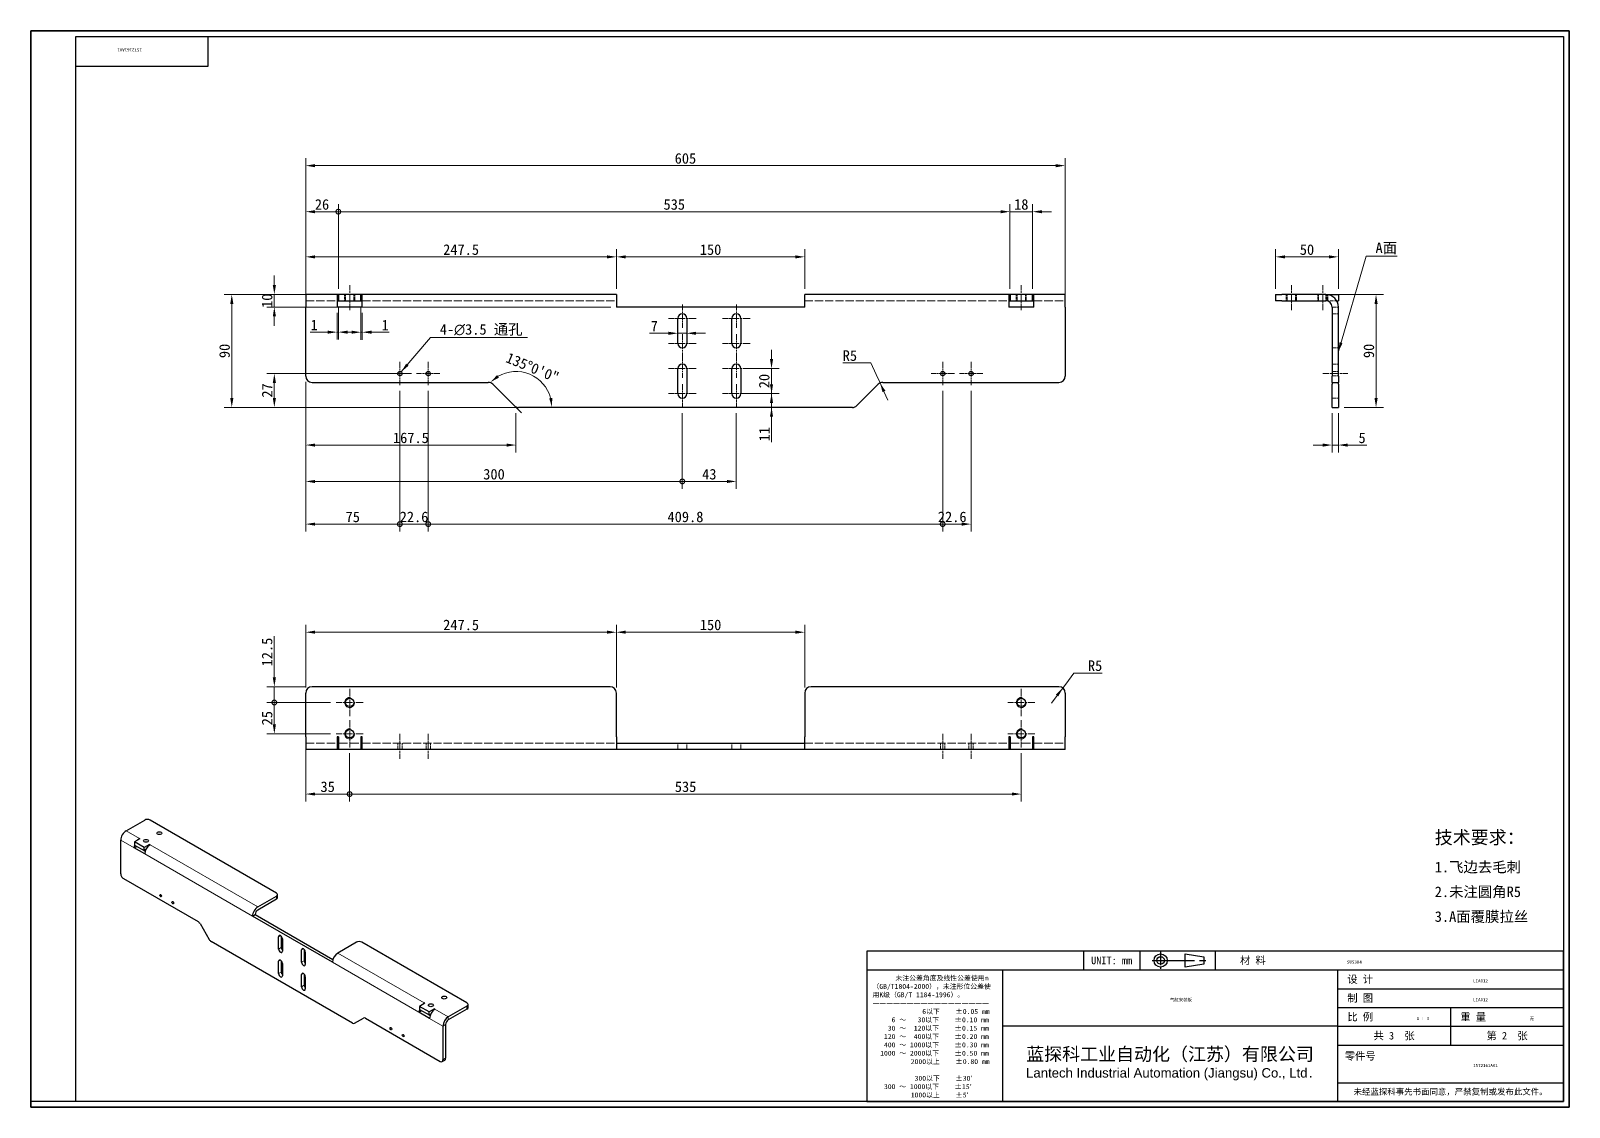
# Model space of a CAD drawing. Header units: millimetres. Extents: x 18 to 1244, y 16 to 875.
import ezdxf
from ezdxf.enums import TextEntityAlignment as Align

# ---------------------------------------------------------------- set-up
doc = ezdxf.new("R2018")
doc.units = ezdxf.units.MM
doc.header["$LTSCALE"] = 3
doc.linetypes.add('CHAIN', pattern=[0.3543, 0.2362, -0.0295, 0.0591, -0.0295])
doc.linetypes.add('DASHED', pattern=[0.2067, 0.1654, -0.0413])
for name, color, linetype, lineweight in [('1', 7, 'Continuous', 18), ('可见 (ISO)', 7, 'Continuous', 25), ('可见窄的 (ISO)', 7, 'Continuous', 18), ('图框 (ISO)', 7, 'Continuous', 35), ('标题 (ISO)', 7, 'Continuous', 25)]:
    doc.layers.add(name, color=color, linetype=linetype, lineweight=lineweight)
for name, color, linetype, lineweight, true_color in [('中心标记 (ISO)', 1, 'CHAIN', 18, 0xff0000), ('中心线 (ISO)', 1, 'CHAIN', 18, 0xff0000), ('尺寸 (ISO)', 7, 'Continuous', 18, 0x008000), ('符号 (ISO)', 7, 'Continuous', 18, 0x008000), ('隐藏 (ISO)', 5, 'DASHED', 18, 0x0000ff)]:
    doc.layers.add(name, color=color, linetype=linetype, lineweight=lineweight, true_color=true_color)
doc.styles.get("Standard").update_dxf_attribs({"font": 'simfang.ttf'})
doc.styles.add('文本样式164', font='SimSun.ttf')
doc.styles.add('最新国标', font='simfang.ttf')
doc.styles.add('注释文本 (ISO)', font='simfang.ttf')
doc.dimstyles.new('默认 (GB)', dxfattribs={"dimscale": 3, "dimtxt": 2.8, "dimasz": 2.5, "dimexe": 2, "dimexo": 1.5, "dimgap": 0.5, "dimtad": 1, "dimtoh": 1, "dimdsep": 46, "dimtxsty": '最新国标', "dimcen": 0.09, "dimdle": 10, "dimclrd": 256, "dimclre": 256, "dimclrt": 256, "dimaunit": 1, "dimadec": 3, "dimazin": 2, "dimtfac": 0.535714, "dimtdec": 3, "dimtmove": 0, "dimatfit": 3, "dimfxl": 0, "dimtolj": 1, "dimlwd": -1, "dimlwe": -1, "dimarcsym": 0})
doc.dimstyles.new('默认 (GB)$7', dxfattribs={"dimscale": 3, "dimtxt": 2.8, "dimasz": 2.5, "dimexe": 2, "dimexo": 1.5, "dimgap": 0.5, "dimtad": 1, "dimtoh": 1, "dimdsep": 46, "dimtxsty": '最新国标', "dimcen": 0.09, "dimdle": 10, "dimclrd": 256, "dimclre": 256, "dimclrt": 256, "dimaunit": 1, "dimadec": 3, "dimazin": 2, "dimtfac": 0.535714, "dimtdec": 3, "dimtmove": 0, "dimatfit": 3, "dimfxl": 0, "dimtolj": 1, "dimlwd": -1, "dimlwe": -1, "dimarcsym": 0})

msp = doc.modelspace()

# ---------------------------------------------------------------- texts
at = {"layer": '符号 (ISO)', "insert": (1089.179, 705.718), "char_height": 8.4, "width": 18.86316, "attachment_point": 1, "style": '最新国标'}
msp.add_mtext('\\fFangSong|b0|i0;A面', dxfattribs=at)
at = {"layer": '符号 (ISO)'}
for s, insert, char_height, width, attachment_point, line_spacing_factor, style in [('4-\\fAIGDT|b0|i0;{\\H8.4000;n}\\fFangSong|b0|i0;{\\H8.4000;3.5 通孔}', (343.821, 631.358), 8.4, 73.01361, 7, 0.49, '最新国标'), ('\\pxsm1.41;\\fFangSong|b0|i0;{\\H10.5000;技术要求：}\\fFangSong|b0|i0;{\\H8.4000;\\P}\\fFangSong|b0|i0;{\\H8.4000;1.飞边去毛刺\\P}\\fFangSong|b0|i0;{\\H8.4000;2.未注圆角R5\\P}\\fFangSong|b0|i0;{\\H8.4000;3.A面覆膜拉丝}', (1136.373, 200.093), 6, 81.74035, 4, 1.305367, '注释文本 (ISO)')]:
    msp.add_mtext(s, dxfattribs=dict(at, insert=insert, char_height=char_height, width=width, attachment_point=attachment_point, line_spacing_factor=line_spacing_factor, style=style))

# ---------------------------------------------------------------- blocks, each defined once
blk = doc.blocks.new('图框 最新国标')
at = {"layer": '图框 (ISO)'}
for p, q in [((6, 7), (6, 291.5)), ((6, 291.5), (414.5, 291.5)), ((414.5, 291.5), (414.5, 5.5)), ((6, 7), (6, 5.5)), ((6, 7), (6, 5.5)), ((414.5, 5.5), (6, 5.5))]:
    blk.add_line(p, q, dxfattribs=at)
at = {"layer": '图框 (ISO)', "color": 7, "linetype": 'Continuous', "lineweight": 25}
for p, q in [((18, 290), (413, 290)), ((18, 7), (18, 290)), ((18, 290), (413, 290)), ((53, 290), (53, 282)), ((413, 290), (413, 7)), ((413, 290), (413, 7)), ((53, 282), (18, 282)), ((413, 7), (6, 7)), ((413, 7), (18, 7))]:
    blk.add_line(p, q, dxfattribs=at)
at = {"layer": '图框 (ISO)', "lineweight": 30}
blk.add_attdef('零件代号', text='', height=2.5, rotation=180, dxfattribs=at).set_placement((35.5, 286), align=Align.MIDDLE_CENTER)
blk = doc.blocks.new('标题栏 最新国标')
at = {"layer": '标题 (ISO)'}
for p, q in [((381.98, -183.84), (196.98, -183.84)), ((196.98, -183.84), (196.98, -223.84)), ((254.48, -183.84), (254.48, -188.84)), ((269.48, -183.84), (269.48, -188.84)), ((281.48, -188.09), (281.48, -184.59)), ((281.48, -184.59), (286.48, -185.34)), ((286.48, -187.34), (281.48, -188.09)), ((286.48, -185.34), (286.48, -187.34)), ((289.48, -183.84), (289.48, -188.84)), ((381.98, -223.84), (381.98, -183.84)), ((383.48, -183.84), (383.48, -225.34)), ((196.98, -188.84), (381.98, -188.84)), ((232.98, -188.84), (232.98, -223.84)), ((321.98, -188.84), (321.98, -223.84)), ((321.98, -193.84), (381.98, -193.84)), ((321.98, -198.84), (381.98, -198.84)), ((351.98, -198.84), (351.98, -208.84)), ((321.98, -203.84), (232.98, -203.84)), ((321.98, -203.84), (381.98, -203.84)), ((321.98, -208.84), (381.98, -208.84)), ((321.98, -218.84), (381.98, -218.84)), ((196.98, -223.84), (381.98, -223.84)), ((383.48, -225.34), (196.98, -225.34))]:
    blk.add_line(p, q, dxfattribs=at)
at = {"layer": '标题 (ISO)', "linetype": 'CHAIN', "ltscale": 15.834605}
blk.add_line((272.73, -186.34), (286.98, -186.34), dxfattribs=at)
at = {"layer": '标题 (ISO)', "linetype": 'CHAIN', "ltscale": 5.000333}
blk.add_line((274.98, -184.09), (274.98, -188.59), dxfattribs=at)
at = {"layer": '标题 (ISO)'}
for radius in [1.75, 1]:
    blk.add_circle((274.98, -186.34), radius, dxfattribs=at)
at = {"layer": '1', "style": '文本样式164'}
for s, p in [('UNIT: mm', (261.98, -186.34)), ('材 料', (299.48, -186.34)), ('设 计', (327.98, -191.34)), ('制 图', (327.98, -196.34)), ('比 例', (327.98, -201.34)), ('重 量', (357.98, -201.34)), ('共 3  张', (336.98, -206.34)), ('第 2  张', (366.98, -206.34))]:
    blk.add_text(s, height=2, dxfattribs=at).set_placement(p, align=Align.MIDDLE_CENTER)
at = {"layer": '标题 (ISO)', "style": '注释文本 (ISO)'}
for s, insert, char_height, attachment_point, line_spacing_factor in [('\\fSimSun|b0|i0;{\\H1.3000;      未注公差角度及线性公差使用m\\P}\\fSimSun|b0|i0;{\\H1.3000;（GB/T1804-2000），未注形位公差使\\P}\\fSimSun|b0|i0;{\\H1.3000;用K级（GB/T 1184-1996）。\\P}\\fSimSun|b0|i0;{\\H1.3000;—————————————————\\P}\\fSimSun|b0|i0;{\\H1.3000;             6以下    ±0.05 mm\\P}\\fSimSun|b0|i0;{\\H1.3000;     6 ～   30以下    ±0.10 mm\\P}\\fSimSun|b0|i0;{\\H1.3000;    30 ～  120以下    ±0.15 mm\\P}\\fSimSun|b0|i0;{\\H1.3000;   120 ～  400以下    ±0.20 mm\\P}\\fSimSun|b0|i0;{\\H1.3000;   400 ～ 1000以下    ±0.30 mm\\P}\\fSimSun|b0|i0;{\\H1.3000;  1000 ～ 2000以下    ±0.50 mm\\P}\\fSimSun|b0|i0;{\\H1.3000;          2000以上    ±0.80 mm\\P}\\fSimSun|b0|i0;{\\H1.3000;\\P}\\fSimSun|b0|i0;{\\H1.3000;           300以下    ±30′\\P}\\fSimSun|b0|i0;{\\H1.3000;   300 ～ 1000以下    ±15′\\P}\\fSimSun|b0|i0;{\\H1.3000;          1000以上    ±5′}', (198.48, -206.63), 1.3, 4, 1.023913), ('\\pxsm0.94;\\fMicrosoft YaHei|b0|i0;{\\H3.5000;蓝探科工业自动化（江苏）有限公司\\P}\\fArial|b0|i0;{\\H2.5000;Lantech Industrial Automation (Jiangsu) Co., Ltd}\\fFangSong|b0|i0;{\\H2.5000;.}', (277.48, -213.84), 2, 5, 0.978695)]:
    blk.add_mtext(s, dxfattribs=dict(at, insert=insert, char_height=char_height, attachment_point=attachment_point, line_spacing_factor=line_spacing_factor))
at = {"layer": '标题 (ISO)', "attachment_point": 5, "style": '注释文本 (ISO)'}
for s, insert, char_height in [('\\fFangSong|b0|i0;零件号', (327.98, -211.84), 2), ('\\fSimSun|b0|i0;{\\H1.6000;未经蓝探科事先书面同意，严禁复制或发布此文件。}', (351.98, -221.34), 1.6)]:
    blk.add_mtext(s, dxfattribs=dict(at, insert=insert, char_height=char_height))
at = {"layer": '标题 (ISO)', "lineweight": 30, "flags": 104}
for tag, height, p in [('材料', 2, (324.48, -186.34)), ('设计人', 2, (357.98, -191.34)), ('库存编号', 3.5, (277.48, -196.34)), ('设计人', 2, (357.98, -196.34)), ('视图比例', 2, (342.98, -201.34)), ('质量\\P3;', 2, (372.98, -201.34)), ('零件代号', 3.5, (357.98, -213.84))]:
    blk.add_attdef(tag, text='', height=height, dxfattribs=at).set_placement(p, align=Align.MIDDLE_CENTER)
blk = doc.blocks.new('*D5')
at = {"layer": 'Defpoints', "color": 0, "transparency": 16777216}
for p in [(1059.6, 694.3), (1009.6, 664.3), (1059.6, 664.3)]:
    blk.add_point(p, dxfattribs=at)
at = {"layer": '尺寸 (ISO)', "color": 116, "true_color": 0x00803f, "transparency": 16777216}
for p, q in [((1009.6, 668.8), (1009.6, 700.3)), ((1059.6, 668.8), (1059.6, 700.3)), ((1017.1, 694.3), (1052.1, 694.3))]:
    blk.add_line(p, q, dxfattribs=at)
for points in [[(1017.1, 695.5), (1017.1, 693), (1009.6, 694.3)], [(1052.1, 695.5), (1052.1, 693), (1059.6, 694.3)]]:
    blk.add_solid(points, dxfattribs=at)
at = {"layer": '尺寸 (ISO)', "transparency": 16777216, "insert": (1034.6, 700), "char_height": 8.4, "attachment_point": 5, "style": '最新国标'}
blk.add_mtext('\\A1;50', dxfattribs=at)
blk = doc.blocks.new('*D6')
at = {"layer": 'Defpoints', "color": 0, "transparency": 16777216}
for p in [(1049.6, 664.3), (1059.6, 574.3), (1089.6, 574.3)]:
    blk.add_point(p, dxfattribs=at)
at = {"layer": '尺寸 (ISO)', "color": 116, "true_color": 0x00803f, "transparency": 16777216}
for p, q in [((1054.1, 664.3), (1095.6, 664.3)), ((1089.6, 656.8), (1089.6, 581.8)), ((1064.1, 574.3), (1095.6, 574.3))]:
    blk.add_line(p, q, dxfattribs=at)
for points in [[(1088.4, 656.8), (1090.9, 656.8), (1089.6, 664.3)], [(1088.4, 581.8), (1090.9, 581.8), (1089.6, 574.3)]]:
    blk.add_solid(points, dxfattribs=at)
at = {"layer": '尺寸 (ISO)', "transparency": 16777216, "insert": (1083.9, 619.3), "char_height": 8.4, "attachment_point": 5, "rotation": 90, "style": '最新国标'}
blk.add_mtext('\\A1;90', dxfattribs=at)
blk = doc.blocks.new('*D7')
at = {"layer": 'Defpoints', "color": 0, "transparency": 16777216}
for p in [(1054.6, 574.3), (1059.6, 574.3), (1059.6, 544.3)]:
    blk.add_point(p, dxfattribs=at)
at = {"layer": '尺寸 (ISO)', "color": 116, "true_color": 0x00803f, "transparency": 16777216}
for p, q in [((1054.6, 569.8), (1054.6, 538.3)), ((1059.6, 569.8), (1059.6, 538.3)), ((1047.1, 544.3), (1039.6, 544.3)), ((1054.6, 544.3), (1059.6, 544.3)), ((1067.1, 544.3), (1082.3, 544.3))]:
    blk.add_line(p, q, dxfattribs=at)
for points in [[(1047.1, 545.5), (1047.1, 543), (1054.6, 544.3)], [(1067.1, 545.5), (1067.1, 543), (1059.6, 544.3)]]:
    blk.add_solid(points, dxfattribs=at)
at = {"layer": '尺寸 (ISO)', "transparency": 16777216, "insert": (1078.5, 550), "char_height": 8.4, "attachment_point": 5, "style": '最新国标'}
blk.add_mtext('\\A1;5', dxfattribs=at)
blk = doc.blocks.new('*D8')
at = {"layer": 'Defpoints', "color": 0, "transparency": 16777216}
for p in [(842, 767), (237, 654.3), (842, 654.3)]:
    blk.add_point(p, dxfattribs=at)
at = {"layer": '尺寸 (ISO)', "color": 116, "true_color": 0x00803f, "transparency": 16777216}
for p, q in [((237, 658.8), (237, 773)), ((842, 658.8), (842, 773)), ((244.5, 767), (834.5, 767))]:
    blk.add_line(p, q, dxfattribs=at)
for points in [[(244.5, 768.2), (244.5, 765.7), (237, 767)], [(834.5, 768.2), (834.5, 765.7), (842, 767)]]:
    blk.add_solid(points, dxfattribs=at)
at = {"layer": '尺寸 (ISO)', "transparency": 16777216, "insert": (539.5, 772.7), "char_height": 8.4, "attachment_point": 5, "style": '最新国标'}
blk.add_mtext('\\A1;605', dxfattribs=at)
blk = doc.blocks.new('*D9')
at = {"layer": 'Defpoints', "color": 0, "transparency": 16777216}
for p in [(484.5, 694.3), (484.5, 664.3), (237, 654.3)]:
    blk.add_point(p, dxfattribs=at)
at = {"layer": '尺寸 (ISO)', "color": 116, "true_color": 0x00803f, "transparency": 16777216}
for p, q in [((237, 658.8), (237, 700.3)), ((484.5, 668.8), (484.5, 700.3)), ((244.5, 694.3), (477, 694.3))]:
    blk.add_line(p, q, dxfattribs=at)
for points in [[(244.5, 695.5), (244.5, 693), (237, 694.3)], [(477, 695.5), (477, 693), (484.5, 694.3)]]:
    blk.add_solid(points, dxfattribs=at)
at = {"layer": '尺寸 (ISO)', "transparency": 16777216, "insert": (360.8, 700), "char_height": 8.4, "attachment_point": 5, "style": '最新国标'}
blk.add_mtext('\\A1;247.5', dxfattribs=at)
blk = doc.blocks.new('*D10')
at = {"layer": 'Defpoints', "color": 0, "transparency": 16777216}
for p in [(634.5, 694.3), (484.5, 664.3), (634.5, 664.3)]:
    blk.add_point(p, dxfattribs=at)
at = {"layer": '尺寸 (ISO)', "color": 116, "true_color": 0x00803f, "transparency": 16777216}
for p, q in [((484.5, 668.8), (484.5, 700.3)), ((634.5, 668.8), (634.5, 700.3)), ((492, 694.3), (627, 694.3))]:
    blk.add_line(p, q, dxfattribs=at)
for points in [[(492, 695.5), (492, 693), (484.5, 694.3)], [(627, 695.5), (627, 693), (634.5, 694.3)]]:
    blk.add_solid(points, dxfattribs=at)
at = {"layer": '尺寸 (ISO)', "transparency": 16777216, "insert": (559.5, 700), "char_height": 8.4, "attachment_point": 5, "style": '最新国标'}
blk.add_mtext('\\A1;150', dxfattribs=at)
blk = doc.blocks.new('*D11')
at = {"layer": 'Defpoints', "color": 0, "transparency": 16777216}
for p in [(484.5, 395.1), (237, 346.6), (484.5, 346.6)]:
    blk.add_point(p, dxfattribs=at)
at = {"layer": '尺寸 (ISO)', "color": 116, "true_color": 0x00803f, "transparency": 16777216}
for p, q in [((237, 351.1), (237, 401.1)), ((244.5, 395.1), (477, 395.1)), ((484.5, 351.1), (484.5, 401.1))]:
    blk.add_line(p, q, dxfattribs=at)
for points in [[(244.5, 396.4), (244.5, 393.9), (237, 395.1)], [(477, 396.4), (477, 393.9), (484.5, 395.1)]]:
    blk.add_solid(points, dxfattribs=at)
at = {"layer": '尺寸 (ISO)', "transparency": 16777216, "insert": (360.8, 400.9), "char_height": 8.4, "attachment_point": 5, "style": '最新国标'}
blk.add_mtext('\\A1;247.5', dxfattribs=at)
blk = doc.blocks.new('*D12')
at = {"layer": 'Defpoints', "color": 0, "transparency": 16777216}
for p in [(634.5, 395.1), (484.5, 346.6), (634.5, 346.6)]:
    blk.add_point(p, dxfattribs=at)
at = {"layer": '尺寸 (ISO)', "color": 116, "true_color": 0x00803f, "transparency": 16777216}
for p, q in [((484.5, 351.1), (484.5, 401.1)), ((492, 395.1), (627, 395.1)), ((634.5, 351.1), (634.5, 401.1))]:
    blk.add_line(p, q, dxfattribs=at)
for points in [[(492, 396.4), (492, 393.9), (484.5, 395.1)], [(627, 396.4), (627, 393.9), (634.5, 395.1)]]:
    blk.add_solid(points, dxfattribs=at)
at = {"layer": '尺寸 (ISO)', "transparency": 16777216, "insert": (559.5, 400.9), "char_height": 8.4, "attachment_point": 5, "style": '最新国标'}
blk.add_mtext('\\A1;150', dxfattribs=at)
blk = doc.blocks.new('_DotSmall')
at = {"color": 0, "linetype": 'ByBlock', "const_width": 0.5}
blk.add_lwpolyline([(-0.0625, 0, 1), (0.0625, 0, 1)], format="xyb", close=True, dxfattribs=at)
blk = doc.blocks.new('*D13')
at = {"layer": 'Defpoints', "color": 0, "transparency": 16777216}
for p in [(237, 311.6), (272, 303.3), (272, 266.1)]:
    blk.add_point(p, dxfattribs=at)
at = {"layer": '尺寸 (ISO)', "color": 116, "true_color": 0x00803f, "transparency": 16777216}
for p, q in [((237, 307.1), (237, 260.1)), ((272, 298.8), (272, 260.1)), ((244.5, 266.1), (272, 266.1))]:
    blk.add_line(p, q, dxfattribs=at)
blk.add_solid([(244.5, 267.4), (244.5, 264.9), (237, 266.1)], dxfattribs=at)
at = {"layer": '尺寸 (ISO)', "color": 116, "true_color": 0x00803f, "transparency": 16777216, "xscale": 7.5, "yscale": 7.5, "zscale": 7.5}
blk.add_blockref('_DotSmall', (272, 266.1), dxfattribs=at)
at = {"layer": '尺寸 (ISO)', "transparency": 16777216, "insert": (254.5, 271.9), "char_height": 8.4, "attachment_point": 5, "style": '最新国标'}
blk.add_mtext('\\A1;35', dxfattribs=at)
blk = doc.blocks.new('*D15')
at = {"layer": 'Defpoints', "color": 0, "transparency": 16777216}
for p in [(272, 303.3), (807, 303.3), (807, 266.1)]:
    blk.add_point(p, dxfattribs=at)
at = {"layer": '尺寸 (ISO)', "color": 116, "true_color": 0x00803f, "transparency": 16777216}
for p, q in [((272, 298.8), (272, 260.1)), ((807, 298.8), (807, 260.1)), ((272, 266.1), (799.5, 266.1))]:
    blk.add_line(p, q, dxfattribs=at)
blk.add_solid([(799.5, 267.4), (799.5, 264.9), (807, 266.1)], dxfattribs=at)
at = {"layer": '尺寸 (ISO)', "color": 116, "true_color": 0x00803f, "transparency": 16777216, "xscale": 7.5, "yscale": 7.5, "zscale": 7.5, "rotation": 180}
blk.add_blockref('_DotSmall', (272, 266.1), dxfattribs=at)
at = {"layer": '尺寸 (ISO)', "transparency": 16777216, "insert": (539.6, 271.9), "char_height": 8.4, "attachment_point": 5, "style": '最新国标'}
blk.add_mtext('\\A1;535', dxfattribs=at)
blk = doc.blocks.new('*D16')
at = {"layer": 'Defpoints', "color": 0, "transparency": 16777216}
for p in [(212, 339.1), (261.2, 339.1), (261.2, 314.1)]:
    blk.add_point(p, dxfattribs=at)
at = {"layer": '尺寸 (ISO)', "color": 116, "true_color": 0x00803f, "transparency": 16777216}
for p, q in [((256.7, 339.1), (206, 339.1)), ((212, 321.6), (212, 339.1)), ((256.7, 314.1), (206, 314.1))]:
    blk.add_line(p, q, dxfattribs=at)
blk.add_solid([(210.8, 321.6), (213.3, 321.6), (212, 314.1)], dxfattribs=at)
at = {"layer": '尺寸 (ISO)', "color": 116, "true_color": 0x00803f, "transparency": 16777216, "xscale": 7.5, "yscale": 7.5, "zscale": 7.5, "rotation": 90}
blk.add_blockref('_DotSmall', (212, 339.1), dxfattribs=at)
at = {"layer": '尺寸 (ISO)', "transparency": 16777216, "insert": (206.3, 326.6), "char_height": 8.4, "attachment_point": 5, "rotation": 90, "style": '最新国标'}
blk.add_mtext('\\A1;25', dxfattribs=at)
blk = doc.blocks.new('*D17')
at = {"layer": 'Defpoints', "color": 0, "transparency": 16777216}
for p in [(212, 351.6), (242, 351.6), (261.2, 339.1)]:
    blk.add_point(p, dxfattribs=at)
at = {"layer": '尺寸 (ISO)', "color": 116, "true_color": 0x00803f, "transparency": 16777216}
for p, q in [((212, 359.1), (212, 392)), ((237.5, 351.6), (206, 351.6)), ((212, 339.1), (212, 351.6)), ((256.7, 339.1), (206, 339.1)), ((212, 339.1), (212, 331.6))]:
    blk.add_line(p, q, dxfattribs=at)
blk.add_solid([(210.8, 359.1), (213.3, 359.1), (212, 351.6)], dxfattribs=at)
at = {"layer": '尺寸 (ISO)', "color": 116, "true_color": 0x00803f, "transparency": 16777216, "xscale": 7.5, "yscale": 7.5, "zscale": 7.5, "rotation": 90}
blk.add_blockref('_DotSmall', (212, 339.1), dxfattribs=at)
at = {"layer": '尺寸 (ISO)', "transparency": 16777216, "insert": (206.3, 379.3), "char_height": 8.4, "attachment_point": 5, "rotation": 90, "style": '最新国标'}
blk.add_mtext('\\A1;12.5', dxfattribs=at)
blk = doc.blocks.new('*D18')
at = {"layer": 'Defpoints', "color": 0, "transparency": 16777216}
for p in [(837, 346.6), (840, 350.6)]:
    blk.add_point(p, dxfattribs=at)
at = {"layer": '尺寸 (ISO)', "color": 116, "true_color": 0x00803f, "transparency": 16777216}
for p, q in [((840, 350.6), (844.5, 356.6)), ((849, 362.6), (844.5, 356.6)), ((871.4, 362.6), (849, 362.6)), ((835.5, 344.6), (831.1, 338.6)), ((837, 346.6), (840, 350.6))]:
    blk.add_line(p, q, dxfattribs=at)
blk.add_solid([(834.5, 345.4), (836.5, 343.9), (840, 350.6)], dxfattribs=at)
at = {"layer": '尺寸 (ISO)', "transparency": 16777216, "insert": (865.8, 368.4), "char_height": 8.4, "attachment_point": 5, "style": '最新国标'}
blk.add_mtext('\\A1;R5', dxfattribs=at)
blk = doc.blocks.new('*D19')
at = {"layer": 'Defpoints', "color": 0, "transparency": 16777216}
for p in [(212, 664.3), (282, 664.3), (484.5, 654.3)]:
    blk.add_point(p, dxfattribs=at)
at = {"layer": '尺寸 (ISO)', "color": 116, "true_color": 0x00803f, "transparency": 16777216}
for p, q in [((212, 671.8), (212, 679.3)), ((277.5, 664.3), (206, 664.3)), ((212, 654.3), (212, 664.3)), ((480, 654.3), (206, 654.3)), ((212, 646.8), (212, 639.3))]:
    blk.add_line(p, q, dxfattribs=at)
for points in [[(210.8, 671.8), (213.3, 671.8), (212, 664.3)], [(210.8, 646.8), (213.3, 646.8), (212, 654.3)]]:
    blk.add_solid(points, dxfattribs=at)
at = {"layer": '尺寸 (ISO)', "transparency": 16777216, "insert": (206.3, 659.3), "char_height": 8.4, "attachment_point": 5, "rotation": 90, "style": '最新国标'}
blk.add_mtext('\\A1;10', dxfattribs=at)
blk = doc.blocks.new('*D20')
at = {"layer": 'Defpoints', "color": 0, "transparency": 16777216}
for p in [(262, 654.3), (263, 659.3), (263, 634.3)]:
    blk.add_point(p, dxfattribs=at)
at = {"layer": '尺寸 (ISO)', "color": 116, "true_color": 0x00803f, "transparency": 16777216}
for p, q in [((262, 649.8), (262, 628.3)), ((263, 654.8), (263, 628.3)), ((254.5, 634.3), (240.5, 634.3)), ((263, 634.3), (262, 634.3)), ((270.5, 634.3), (278, 634.3))]:
    blk.add_line(p, q, dxfattribs=at)
for points in [[(254.5, 635.5), (254.5, 633), (262, 634.3)], [(270.5, 635.5), (270.5, 633), (263, 634.3)]]:
    blk.add_solid(points, dxfattribs=at)
at = {"layer": '尺寸 (ISO)', "transparency": 16777216, "insert": (243.8, 640), "char_height": 8.4, "attachment_point": 5, "style": '最新国标'}
blk.add_mtext('\\A1;1', dxfattribs=at)
blk = doc.blocks.new('*D21')
at = {"layer": 'Defpoints', "color": 0, "transparency": 16777216}
for p in [(237, 599.3), (537, 574.3), (537, 515.3)]:
    blk.add_point(p, dxfattribs=at)
at = {"layer": '尺寸 (ISO)', "color": 116, "true_color": 0x00803f, "transparency": 16777216}
for p, q in [((237, 594.8), (237, 509.3)), ((537, 569.8), (537, 509.3)), ((244.5, 515.3), (537, 515.3))]:
    blk.add_line(p, q, dxfattribs=at)
blk.add_solid([(244.5, 516.5), (244.5, 514), (237, 515.3)], dxfattribs=at)
at = {"layer": '尺寸 (ISO)', "color": 116, "true_color": 0x00803f, "transparency": 16777216, "xscale": 7.5, "yscale": 7.5, "zscale": 7.5}
blk.add_blockref('_DotSmall', (537, 515.3), dxfattribs=at)
at = {"layer": '尺寸 (ISO)', "transparency": 16777216, "insert": (387, 521), "char_height": 8.4, "attachment_point": 5, "style": '最新国标'}
blk.add_mtext('\\A1;300', dxfattribs=at)
blk = doc.blocks.new('*D22')
at = {"layer": 'Defpoints', "color": 0, "transparency": 16777216}
for p in [(537, 574.3), (580, 574.3), (580, 515.3)]:
    blk.add_point(p, dxfattribs=at)
at = {"layer": '尺寸 (ISO)', "color": 116, "true_color": 0x00803f, "transparency": 16777216}
for p, q in [((537, 569.8), (537, 509.3)), ((580, 569.8), (580, 509.3)), ((537, 515.3), (572.5, 515.3))]:
    blk.add_line(p, q, dxfattribs=at)
blk.add_solid([(572.5, 516.5), (572.5, 514), (580, 515.3)], dxfattribs=at)
at = {"layer": '尺寸 (ISO)', "color": 116, "true_color": 0x00803f, "transparency": 16777216, "xscale": 7.5, "yscale": 7.5, "zscale": 7.5, "rotation": 180}
blk.add_blockref('_DotSmall', (537, 515.3), dxfattribs=at)
at = {"layer": '尺寸 (ISO)', "transparency": 16777216, "insert": (558.5, 521), "char_height": 8.4, "attachment_point": 5, "style": '最新国标'}
blk.add_mtext('\\A1;43', dxfattribs=at)
blk = doc.blocks.new('*D23')
at = {"layer": 'Defpoints', "color": 0, "transparency": 16777216}
for p in [(281, 659.3), (282, 654.3), (282, 634.2)]:
    blk.add_point(p, dxfattribs=at)
at = {"layer": '尺寸 (ISO)', "color": 116, "true_color": 0x00803f, "transparency": 16777216}
for p, q in [((281, 654.8), (281, 628.2)), ((282, 649.8), (282, 628.2)), ((273.5, 634.2), (266, 634.2)), ((281, 634.2), (282, 634.2)), ((289.5, 634.2), (303.5, 634.2))]:
    blk.add_line(p, q, dxfattribs=at)
for points in [[(273.5, 635.5), (273.5, 633), (281, 634.2)], [(289.5, 635.5), (289.5, 633), (282, 634.2)]]:
    blk.add_solid(points, dxfattribs=at)
at = {"layer": '尺寸 (ISO)', "transparency": 16777216, "insert": (300.3, 639.9), "char_height": 8.4, "attachment_point": 5, "style": '最新国标'}
blk.add_mtext('\\A1;1', dxfattribs=at)
blk = doc.blocks.new('*D24')
at = {"layer": 'Defpoints', "color": 0, "transparency": 16777216}
for p in [(263, 730.3), (263, 664.3), (237, 654.3)]:
    blk.add_point(p, dxfattribs=at)
at = {"layer": '尺寸 (ISO)', "color": 116, "true_color": 0x00803f, "transparency": 16777216}
for p, q in [((237, 658.8), (237, 736.3)), ((263, 668.8), (263, 736.3)), ((244.5, 730.3), (263, 730.3))]:
    blk.add_line(p, q, dxfattribs=at)
blk.add_solid([(244.5, 731.5), (244.5, 729), (237, 730.3)], dxfattribs=at)
at = {"layer": '尺寸 (ISO)', "color": 116, "true_color": 0x00803f, "transparency": 16777216, "xscale": 7.5, "yscale": 7.5, "zscale": 7.5}
blk.add_blockref('_DotSmall', (263, 730.3), dxfattribs=at)
at = {"layer": '尺寸 (ISO)', "transparency": 16777216, "insert": (250, 736), "char_height": 8.4, "attachment_point": 5, "style": '最新国标'}
blk.add_mtext('\\A1;26', dxfattribs=at)
blk = doc.blocks.new('*D25')
at = {"layer": 'Defpoints', "color": 0, "transparency": 16777216}
for p in [(798, 730.3), (263, 664.3), (798, 664.3)]:
    blk.add_point(p, dxfattribs=at)
at = {"layer": '尺寸 (ISO)', "color": 116, "true_color": 0x00803f, "transparency": 16777216}
for p, q in [((263, 668.8), (263, 736.3)), ((798, 668.8), (798, 736.3)), ((263, 730.3), (790.5, 730.3))]:
    blk.add_line(p, q, dxfattribs=at)
blk.add_solid([(790.5, 731.5), (790.5, 729), (798, 730.3)], dxfattribs=at)
at = {"layer": '尺寸 (ISO)', "color": 116, "true_color": 0x00803f, "transparency": 16777216, "xscale": 7.5, "yscale": 7.5, "zscale": 7.5, "rotation": 180}
blk.add_blockref('_DotSmall', (263, 730.3), dxfattribs=at)
at = {"layer": '尺寸 (ISO)', "transparency": 16777216, "insert": (530.6, 736), "char_height": 8.4, "attachment_point": 5, "style": '最新国标'}
blk.add_mtext('\\A1;535', dxfattribs=at)
blk = doc.blocks.new('*D26')
at = {"layer": 'Defpoints', "color": 0, "transparency": 16777216}
for p in [(798, 730.3), (798, 664.3), (816, 664.3)]:
    blk.add_point(p, dxfattribs=at)
at = {"layer": '尺寸 (ISO)', "color": 116, "true_color": 0x00803f, "transparency": 16777216}
for p, q in [((798, 668.8), (798, 736.3)), ((816, 668.8), (816, 736.3)), ((790.5, 730.3), (783, 730.3)), ((798, 730.3), (805.5, 730.3)), ((808.5, 730.3), (805.5, 730.3)), ((816, 730.3), (808.5, 730.3)), ((823.5, 730.3), (831, 730.3))]:
    blk.add_line(p, q, dxfattribs=at)
for points in [[(790.5, 731.5), (790.5, 729), (798, 730.3)], [(823.5, 731.5), (823.5, 729), (816, 730.3)]]:
    blk.add_solid(points, dxfattribs=at)
at = {"layer": '尺寸 (ISO)', "transparency": 16777216, "insert": (807, 736), "char_height": 8.4, "attachment_point": 5, "style": '最新国标'}
blk.add_mtext('\\A1;18', dxfattribs=at)
blk = doc.blocks.new('*D27')
at = {"layer": 'Defpoints', "color": 0, "transparency": 16777216}
for p in [(237, 599.3), (312, 592), (312, 481.3)]:
    blk.add_point(p, dxfattribs=at)
at = {"layer": '尺寸 (ISO)', "color": 116, "true_color": 0x00803f, "transparency": 16777216}
for p, q in [((237, 594.8), (237, 475.3)), ((312, 587.5), (312, 475.3)), ((244.5, 481.3), (312, 481.3))]:
    blk.add_line(p, q, dxfattribs=at)
blk.add_solid([(244.5, 482.5), (244.5, 480), (237, 481.3)], dxfattribs=at)
at = {"layer": '尺寸 (ISO)', "color": 116, "true_color": 0x00803f, "transparency": 16777216, "xscale": 7.5, "yscale": 7.5, "zscale": 7.5}
blk.add_blockref('_DotSmall', (312, 481.3), dxfattribs=at)
at = {"layer": '尺寸 (ISO)', "transparency": 16777216, "insert": (274.5, 487), "char_height": 8.4, "attachment_point": 5, "style": '最新国标'}
blk.add_mtext('\\A1;75', dxfattribs=at)
blk = doc.blocks.new('*D28')
at = {"layer": 'Defpoints', "color": 0, "transparency": 16777216}
for p in [(312, 592), (334.6, 592), (334.6, 481.3)]:
    blk.add_point(p, dxfattribs=at)
at = {"layer": '尺寸 (ISO)', "color": 116, "true_color": 0x00803f, "transparency": 16777216}
for p, q in [((312, 587.5), (312, 475.3)), ((334.6, 587.5), (334.6, 475.3)), ((312, 481.3), (334.6, 481.3))]:
    blk.add_line(p, q, dxfattribs=at)
at = {"layer": '尺寸 (ISO)', "color": 116, "true_color": 0x00803f, "transparency": 16777216, "xscale": 7.5, "yscale": 7.5, "zscale": 7.5, "rotation": 180}
blk.add_blockref('_DotSmall', (312, 481.3), dxfattribs=at)
at = {"layer": '尺寸 (ISO)', "color": 116, "true_color": 0x00803f, "transparency": 16777216, "xscale": 7.5, "yscale": 7.5, "zscale": 7.5}
blk.add_blockref('_DotSmall', (334.6, 481.3), dxfattribs=at)
at = {"layer": '尺寸 (ISO)', "transparency": 16777216, "insert": (323.3, 487), "char_height": 8.4, "attachment_point": 5, "style": '最新国标'}
blk.add_mtext('\\A1;22.6', dxfattribs=at)
blk = doc.blocks.new('*D29')
at = {"layer": 'Defpoints', "color": 0, "transparency": 16777216}
for p in [(334.6, 592), (744.4, 592), (744.4, 481.3)]:
    blk.add_point(p, dxfattribs=at)
at = {"layer": '尺寸 (ISO)', "color": 116, "true_color": 0x00803f, "transparency": 16777216}
for p, q in [((334.6, 587.5), (334.6, 475.3)), ((744.4, 587.5), (744.4, 475.3)), ((334.6, 481.3), (744.4, 481.3))]:
    blk.add_line(p, q, dxfattribs=at)
at = {"layer": '尺寸 (ISO)', "color": 116, "true_color": 0x00803f, "transparency": 16777216, "xscale": 7.5, "yscale": 7.5, "zscale": 7.5, "rotation": 180}
blk.add_blockref('_DotSmall', (334.6, 481.3), dxfattribs=at)
at = {"layer": '尺寸 (ISO)', "color": 116, "true_color": 0x00803f, "transparency": 16777216, "xscale": 7.5, "yscale": 7.5, "zscale": 7.5}
blk.add_blockref('_DotSmall', (744.4, 481.3), dxfattribs=at)
at = {"layer": '尺寸 (ISO)', "transparency": 16777216, "insert": (539.5, 487), "char_height": 8.4, "attachment_point": 5, "style": '最新国标'}
blk.add_mtext('\\A1;409.8', dxfattribs=at)
blk = doc.blocks.new('*D30')
at = {"layer": 'Defpoints', "color": 0, "transparency": 16777216}
for p in [(744.4, 592), (767, 592), (767, 481.3)]:
    blk.add_point(p, dxfattribs=at)
at = {"layer": '尺寸 (ISO)', "color": 116, "true_color": 0x00803f, "transparency": 16777216}
for p, q in [((744.4, 587.5), (744.4, 475.3)), ((767, 587.5), (767, 475.3)), ((744.4, 481.3), (759.5, 481.3))]:
    blk.add_line(p, q, dxfattribs=at)
blk.add_solid([(759.5, 482.5), (759.5, 480), (767, 481.3)], dxfattribs=at)
at = {"layer": '尺寸 (ISO)', "color": 116, "true_color": 0x00803f, "transparency": 16777216, "xscale": 7.5, "yscale": 7.5, "zscale": 7.5, "rotation": 180}
blk.add_blockref('_DotSmall', (744.4, 481.3), dxfattribs=at)
at = {"layer": '尺寸 (ISO)', "transparency": 16777216, "insert": (752, 487), "char_height": 8.4, "attachment_point": 5, "style": '最新国标'}
blk.add_mtext('\\A1;22.6', dxfattribs=at)
blk = doc.blocks.new('*D31')
at = {"layer": 'Defpoints', "color": 0, "transparency": 16777216}
for p in [(178.1, 664.3), (282, 664.3), (404.5, 574.3)]:
    blk.add_point(p, dxfattribs=at)
at = {"layer": '尺寸 (ISO)', "color": 116, "true_color": 0x00803f, "transparency": 16777216}
for p, q in [((277.5, 664.3), (172.1, 664.3)), ((178.1, 581.8), (178.1, 656.8)), ((400, 574.3), (172.1, 574.3))]:
    blk.add_line(p, q, dxfattribs=at)
for points in [[(176.9, 656.8), (179.4, 656.8), (178.1, 664.3)], [(176.9, 581.8), (179.4, 581.8), (178.1, 574.3)]]:
    blk.add_solid(points, dxfattribs=at)
at = {"layer": '尺寸 (ISO)', "transparency": 16777216, "insert": (172.4, 619.3), "char_height": 8.4, "attachment_point": 5, "rotation": 90, "style": '最新国标'}
blk.add_mtext('\\A1;90', dxfattribs=at)
blk = doc.blocks.new('*D32')
at = {"layer": 'Defpoints', "color": 0, "transparency": 16777216}
for p in [(237, 599.3), (404.5, 574.3), (237, 544.3)]:
    blk.add_point(p, dxfattribs=at)
at = {"layer": '尺寸 (ISO)', "color": 116, "true_color": 0x00803f, "transparency": 16777216}
for p, q in [((237, 594.8), (237, 538.3)), ((404.5, 569.8), (404.5, 538.3)), ((397, 544.3), (244.5, 544.3))]:
    blk.add_line(p, q, dxfattribs=at)
for points in [[(244.5, 545.5), (244.5, 543), (237, 544.3)], [(397, 545.5), (397, 543), (404.5, 544.3)]]:
    blk.add_solid(points, dxfattribs=at)
at = {"layer": '尺寸 (ISO)', "transparency": 16777216, "insert": (320.8, 550), "char_height": 8.4, "attachment_point": 5, "style": '最新国标'}
blk.add_mtext('\\A1;167.5', dxfattribs=at)
blk = doc.blocks.new('*D33')
at = {"layer": 'Defpoints', "color": 0, "transparency": 16777216}
for p in [(386, 592.8), (424.8, 594.5), (404.5, 574.3), (672.5, 574.3)]:
    blk.add_point(p, dxfattribs=at)
at = {"layer": '尺寸 (ISO)', "color": 116, "true_color": 0x00803f, "transparency": 16777216}
blk.add_arc((404.5, 574.3), 28.6, 15.0432, 119.9568, dxfattribs=at)
for points in [[(391, 598.1), (389.5, 600.1), (384.3, 594.5)], [(433.4, 581.9), (431, 581.5), (433.2, 574.3)]]:
    blk.add_solid(points, dxfattribs=at)
at = {"layer": '尺寸 (ISO)', "transparency": 16777216, "insert": (417.7, 606), "char_height": 8.4, "attachment_point": 5, "rotation": 337.5, "style": '最新国标'}
blk.add_mtext('\\A1;135°0\'0"', dxfattribs=at)
blk = doc.blocks.new('*D34')
at = {"layer": 'Defpoints', "color": 0, "transparency": 16777216}
for p in [(212, 601.3), (325.4, 601.3), (406.6, 574.3)]:
    blk.add_point(p, dxfattribs=at)
at = {"layer": '尺寸 (ISO)', "color": 116, "true_color": 0x00803f, "transparency": 16777216}
for p, q in [((320.9, 601.3), (206, 601.3)), ((212, 581.8), (212, 593.8)), ((402.1, 574.3), (206, 574.3))]:
    blk.add_line(p, q, dxfattribs=at)
for points in [[(210.8, 593.8), (213.3, 593.8), (212, 601.3)], [(210.8, 581.8), (213.3, 581.8), (212, 574.3)]]:
    blk.add_solid(points, dxfattribs=at)
at = {"layer": '尺寸 (ISO)', "transparency": 16777216, "insert": (206.3, 587.8), "char_height": 8.4, "attachment_point": 5, "rotation": 90, "style": '最新国标'}
blk.add_mtext('\\A1;27', dxfattribs=at)
blk = doc.blocks.new('*D35')
at = {"layer": 'Defpoints', "color": 0, "transparency": 16777216}
for p in [(580, 585.3), (608.1, 585.3), (608.1, 574.3)]:
    blk.add_point(p, dxfattribs=at)
at = {"layer": '尺寸 (ISO)', "color": 116, "true_color": 0x00803f, "transparency": 16777216}
for p, q in [((608.1, 592.8), (608.1, 600.3)), ((584.5, 585.3), (614.1, 585.3)), ((608.1, 585.3), (608.1, 574.3)), ((608.1, 566.8), (608.1, 546.6))]:
    blk.add_line(p, q, dxfattribs=at)
for points in [[(606.8, 592.8), (609.3, 592.8), (608.1, 585.3)], [(606.8, 566.8), (609.3, 566.8), (608.1, 574.3)]]:
    blk.add_solid(points, dxfattribs=at)
at = {"layer": '尺寸 (ISO)', "transparency": 16777216, "insert": (602.4, 552.9), "char_height": 8.4, "attachment_point": 5, "rotation": 90, "style": '最新国标'}
blk.add_mtext('\\A1;11', dxfattribs=at)
blk = doc.blocks.new('*D36')
at = {"layer": 'Defpoints', "color": 0, "transparency": 16777216}
for p in [(583.5, 605.3), (583.5, 585.3), (608.1, 585.3)]:
    blk.add_point(p, dxfattribs=at)
at = {"layer": '尺寸 (ISO)', "color": 116, "true_color": 0x00803f, "transparency": 16777216}
for p, q in [((608.1, 612.8), (608.1, 620.3)), ((588, 605.3), (614.1, 605.3)), ((608.1, 605.3), (608.1, 597.8)), ((608.1, 597.8), (608.1, 592.8)), ((608.1, 585.3), (608.1, 592.8)), ((588, 585.3), (614.1, 585.3)), ((608.1, 577.8), (608.1, 570.3))]:
    blk.add_line(p, q, dxfattribs=at)
for points in [[(606.8, 612.8), (609.3, 612.8), (608.1, 605.3)], [(606.8, 577.8), (609.3, 577.8), (608.1, 585.3)]]:
    blk.add_solid(points, dxfattribs=at)
at = {"layer": '尺寸 (ISO)', "transparency": 16777216, "insert": (602.3, 595.3), "char_height": 8.4, "attachment_point": 5, "rotation": 90, "style": '最新国标'}
blk.add_mtext('\\A1;20', dxfattribs=at)
blk = doc.blocks.new('*D37')
at = {"layer": 'Defpoints', "color": 0, "transparency": 16777216}
for p in [(533.5, 633.4), (540.5, 633.4), (540.5, 633.4)]:
    blk.add_point(p, dxfattribs=at)
at = {"layer": '尺寸 (ISO)', "color": 116, "true_color": 0x00803f, "transparency": 16777216}
for p, q in [((526, 633.4), (510.9, 633.4)), ((540.5, 633.4), (533.5, 633.4)), ((548, 633.4), (555.5, 633.4))]:
    blk.add_line(p, q, dxfattribs=at)
for points in [[(526, 634.6), (526, 632.1), (533.5, 633.4)], [(548, 634.6), (548, 632.1), (540.5, 633.4)]]:
    blk.add_solid(points, dxfattribs=at)
at = {"layer": '尺寸 (ISO)', "transparency": 16777216, "insert": (514.7, 639.1), "char_height": 8.4, "attachment_point": 5, "style": '最新国标'}
blk.add_mtext('\\A1;7', dxfattribs=at)
blk = doc.blocks.new('*D38')
at = {"layer": 'Defpoints', "color": 0, "transparency": 16777216}
for p in [(694.5, 593.8), (696.6, 589.3)]:
    blk.add_point(p, dxfattribs=at)
at = {"layer": '尺寸 (ISO)', "color": 116, "true_color": 0x00803f, "transparency": 16777216}
for p, q in [((664.9, 609.8), (687.3, 609.8)), ((687.3, 609.8), (691.4, 600.6)), ((694.5, 593.8), (691.4, 600.6)), ((696.6, 589.3), (694.5, 593.8)), ((697.6, 587), (700.7, 580.1))]:
    blk.add_line(p, q, dxfattribs=at)
blk.add_solid([(698.8, 587.5), (696.5, 586.5), (694.5, 593.8)], dxfattribs=at)
at = {"layer": '尺寸 (ISO)', "transparency": 16777216, "insert": (670.5, 615.5), "char_height": 8.4, "attachment_point": 5, "style": '最新国标'}
blk.add_mtext('\\A1;R5', dxfattribs=at)

# ---------------------------------------------------------------- dimensions: what is measured, and where the dimension line sits
at = {"layer": '尺寸 (ISO)', "color": 116, "true_color": 0x00803f}
for base, p1, p2, override, picture, middle in [((842.041, 766.992), (237.041, 654.255), (842.041, 654.255), {"dimgap": 0.5, "dimtoh": 0, "dimdec": 2, "dimtol": 0, "dimlim": 0, "dimtp": 0, "dimtm": 0, "dimtdec": 3, "dimtofl": 0, "dimatfit": 1}, '*D8', (539.541, 766.992)), ((484.541, 694.255), (237.041, 654.255), (484.541, 664.255), {"dimgap": 0.5, "dimtoh": 0, "dimdec": 2, "dimtol": 0, "dimlim": 0, "dimtp": 0, "dimtm": 0, "dimtdec": 3, "dimtofl": 0, "dimatfit": 1}, '*D9', (360.791, 694.255)), ((634.541, 694.255), (484.541, 664.255), (634.541, 664.255), {"dimgap": 0.5, "dimtoh": 0, "dimdec": 2, "dimtol": 0, "dimlim": 0, "dimtp": 0, "dimtm": 0, "dimtdec": 3, "dimtofl": 0, "dimatfit": 1}, '*D10', (559.541, 694.255)), ((263.041, 634.255), (262.041, 654.255), (263.041, 659.255), {"dimgap": 0.5, "dimtoh": 0, "dimdec": 2, "dimtol": 0, "dimlim": 0, "dimtp": 0, "dimtm": 0, "dimtdec": 3, "dimtofl": 1, "dimatfit": 1}, '*D20', (243.789, 634.255)), ((282.041, 634.225), (281.041, 659.255), (282.041, 654.255), {"dimgap": 0.5, "dimtoh": 0, "dimdec": 2, "dimtol": 0, "dimlim": 0, "dimtp": 0, "dimtm": 0, "dimtdec": 3, "dimtofl": 1, "dimatfit": 1}, '*D23', (300.293, 634.225)), ((540.541, 633.351), (533.541, 633.351), (540.541, 633.351), {"dimgap": 0.5, "dimtoh": 0, "dimdec": 2, "dimse1": 1, "dimse2": 1, "dimtol": 0, "dimlim": 0, "dimtp": 0, "dimtm": 0, "dimtdec": 3, "dimtofl": 1, "dimatfit": 1}, '*D37', (514.713, 633.351)), ((237.041, 544.255), (404.541, 574.255), (237.041, 599.255), {"dimgap": 0.5, "dimtoh": 0, "dimdec": 2, "dimtol": 0, "dimlim": 0, "dimtp": 0, "dimtm": 0, "dimtdec": 3, "dimtofl": 0, "dimatfit": 1}, '*D32', (320.791, 544.255)), ((484.541, 395.133), (237.041, 346.633), (484.541, 346.633), {"dimgap": 0.5, "dimtoh": 0, "dimdec": 2, "dimtol": 0, "dimlim": 0, "dimtp": 0, "dimtm": 0, "dimtdec": 3, "dimtofl": 0, "dimatfit": 1}, '*D11', (360.791, 395.133)), ((634.541, 395.133), (484.541, 346.633), (634.541, 346.633), {"dimgap": 0.5, "dimtoh": 0, "dimdec": 2, "dimtol": 0, "dimlim": 0, "dimtp": 0, "dimtm": 0, "dimtdec": 3, "dimtofl": 0, "dimatfit": 1}, '*D12', (559.541, 395.133))]:
    dim = msp.add_linear_dim(base=base, p1=p1, p2=p2, dimstyle='默认 (GB)', override=override, dxfattribs=at)
    dim.commit()
    dim.dimension.update_dxf_attribs({"geometry": picture, "text_midpoint": middle, "dimtype": 160})
for base, p1, p2, angle, override, picture, middle in [((263.041, 730.255), (237.041, 654.255), (263.041, 664.255), 180, {"dimgap": 0.5, "dimtoh": 0, "dimdec": 2, "dimblk2": 'DotSmall', "dimsah": 1, "dimdle": 0, "dimtol": 0, "dimlim": 0, "dimtp": 0, "dimtm": 0, "dimtdec": 3, "dimtofl": 0, "dimatfit": 1}, '*D24', (250.011, 730.255)), ((798.041, 730.255), (263.041, 664.255), (798.041, 664.255), 180, {"dimgap": 0.5, "dimtoh": 0, "dimdec": 2, "dimblk1": 'DotSmall', "dimsah": 1, "dimdle": 0, "dimtol": 0, "dimlim": 0, "dimtp": 0, "dimtm": 0, "dimtdec": 3, "dimtofl": 0, "dimatfit": 1}, '*D25', (530.571, 730.255)), ((798.041, 730.255), (816.041, 664.255), (798.041, 664.255), 180, {"dimgap": 0.5, "dimtoh": 0, "dimdec": 2, "dimtol": 0, "dimlim": 0, "dimtp": 0, "dimtm": 0, "dimtdec": 3, "dimtofl": 0}, '*D26', (807.041, 730.255)), ((1059.647, 694.255), (1009.647, 664.255), (1059.647, 664.255), 180, {"dimgap": 0.5, "dimtoh": 0, "dimdec": 2, "dimtol": 0, "dimlim": 0, "dimtp": 0, "dimtm": 0, "dimtdec": 3, "dimtofl": 0, "dimatfit": 1}, '*D5', (1034.647, 694.255)), ((212.041, 664.255), (484.541, 654.255), (282.041, 664.255), 90, {"dimgap": 0.5, "dimtoh": 0, "dimdec": 2, "dimtol": 0, "dimlim": 0, "dimtp": 0, "dimtm": 0, "dimtdec": 3, "dimtofl": 1, "dimatfit": 1}, '*D19', (212.041, 659.255)), ((178.124, 664.255), (404.541, 574.255), (282.041, 664.255), 90, {"dimgap": 0.5, "dimtoh": 0, "dimdec": 2, "dimtol": 0, "dimlim": 0, "dimtp": 0, "dimtm": 0, "dimtdec": 3, "dimtofl": 0, "dimatfit": 1}, '*D31', (178.124, 619.255)), ((1089.647, 574.255), (1049.647, 664.255), (1059.647, 574.255), 90, {"dimgap": 0.5, "dimtoh": 0, "dimdec": 2, "dimtol": 0, "dimlim": 0, "dimtp": 0, "dimtm": 0, "dimtdec": 3, "dimtofl": 0, "dimatfit": 1}, '*D6', (1089.647, 619.255)), ((608.07, 585.255), (583.541, 605.255), (583.541, 585.255), 90, {"dimgap": 0.5, "dimtoh": 0, "dimdec": 2, "dimtol": 0, "dimlim": 0, "dimtp": 0, "dimtm": 0, "dimtdec": 3, "dimtofl": 0}, '*D36', (608.07, 595.255)), ((212.041, 601.255), (406.612, 574.255), (325.391, 601.255), 90, {"dimgap": 0.5, "dimtoh": 0, "dimdec": 2, "dimtol": 0, "dimlim": 0, "dimtp": 0, "dimtm": 0, "dimtdec": 3, "dimtofl": 0, "dimatfit": 1}, '*D34', (212.041, 587.755)), ((537.041, 515.255), (237.041, 599.255), (537.041, 574.255), 180, {"dimgap": 0.5, "dimtoh": 0, "dimdec": 2, "dimblk2": 'DotSmall', "dimsah": 1, "dimdle": 0, "dimtol": 0, "dimlim": 0, "dimtp": 0, "dimtm": 0, "dimtdec": 3, "dimtofl": 0, "dimatfit": 1}, '*D21', (387.041, 515.255)), ((312.041, 481.255), (237.041, 599.255), (312.041, 592.005), 180, {"dimgap": 0.5, "dimtoh": 0, "dimdec": 2, "dimblk2": 'DotSmall', "dimsah": 1, "dimdle": 0, "dimtol": 0, "dimlim": 0, "dimtp": 0, "dimtm": 0, "dimtdec": 3, "dimtofl": 0, "dimatfit": 1}, '*D27', (274.541, 481.255)), ((334.641, 481.255), (312.041, 592.005), (334.641, 592.005), 180, {"dimgap": 0.5, "dimtoh": 0, "dimdec": 2, "dimblk1": 'DotSmall', "dimblk2": 'DotSmall', "dimsah": 1, "dimdle": 0, "dimtol": 0, "dimlim": 0, "dimtp": 0, "dimtm": 0, "dimtdec": 3, "dimtofl": 0, "dimatfit": 1}, '*D28', (323.341, 481.255)), ((744.441, 481.255), (334.641, 592.005), (744.441, 592.005), 180, {"dimgap": 0.5, "dimtoh": 0, "dimdec": 2, "dimblk1": 'DotSmall', "dimblk2": 'DotSmall', "dimsah": 1, "dimdle": 0, "dimtol": 0, "dimlim": 0, "dimtp": 0, "dimtm": 0, "dimtdec": 3, "dimtofl": 0, "dimatfit": 1}, '*D29', (539.541, 481.255)), ((608.07, 585.255), (608.07, 574.255), (580.041, 585.255), 90, {"dimgap": 0.5, "dimtoh": 0, "dimdec": 2, "dimse1": 1, "dimtol": 0, "dimlim": 0, "dimtp": 0, "dimtm": 0, "dimtdec": 3, "dimtofl": 1, "dimatfit": 1}, '*D35', (608.07, 552.931)), ((767.041, 481.255), (744.441, 592.005), (767.041, 592.005), 180, {"dimgap": 0.5, "dimtoh": 0, "dimdec": 2, "dimblk1": 'DotSmall', "dimsah": 1, "dimdle": 0, "dimtol": 0, "dimlim": 0, "dimtp": 0, "dimtm": 0, "dimtdec": 3, "dimtofl": 0, "dimatfit": 1}, '*D30', (751.991, 481.255)), ((580.041, 515.255), (537.041, 574.255), (580.041, 574.255), 180, {"dimgap": 0.5, "dimtoh": 0, "dimdec": 2, "dimblk1": 'DotSmall', "dimsah": 1, "dimdle": 0, "dimtol": 0, "dimlim": 0, "dimtp": 0, "dimtm": 0, "dimtdec": 3, "dimtofl": 0, "dimatfit": 1}, '*D22', (558.541, 515.255)), ((1059.647, 544.255), (1054.647, 574.255), (1059.647, 574.255), 180, {"dimgap": 0.5, "dimtoh": 0, "dimdec": 2, "dimtol": 0, "dimlim": 0, "dimtp": 0, "dimtm": 0, "dimtdec": 3, "dimtofl": 1, "dimatfit": 1}, '*D7', (1078.475, 544.255)), ((212.041, 351.633), (261.218, 339.133), (242.041, 351.633), 90, {"dimgap": 0.5, "dimtoh": 0, "dimdec": 2, "dimblk1": 'DotSmall', "dimsah": 1, "dimdle": 0, "dimtol": 0, "dimlim": 0, "dimtp": 0, "dimtm": 0, "dimtdec": 3, "dimtofl": 1, "dimatfit": 1}, '*D17', (212.041, 379.341)), ((212.041, 339.133), (261.218, 314.133), (261.218, 339.133), 90, {"dimgap": 0.5, "dimtoh": 0, "dimdec": 2, "dimblk2": 'DotSmall', "dimsah": 1, "dimdle": 0, "dimtol": 0, "dimlim": 0, "dimtp": 0, "dimtm": 0, "dimtdec": 3, "dimtofl": 0, "dimatfit": 1}, '*D16', (212.041, 326.603)), ((272.041, 266.133), (237.041, 311.633), (272.041, 303.309), 180, {"dimgap": 0.5, "dimtoh": 0, "dimdec": 2, "dimblk2": 'DotSmall', "dimsah": 1, "dimdle": 0, "dimtol": 0, "dimlim": 0, "dimtp": 0, "dimtm": 0, "dimtdec": 3, "dimtofl": 0, "dimatfit": 1}, '*D13', (254.511, 266.133)), ((807.041, 266.133), (272.041, 303.309), (807.041, 303.309), 180, {"dimgap": 0.5, "dimtoh": 0, "dimdec": 2, "dimblk1": 'DotSmall', "dimsah": 1, "dimdle": 0, "dimtol": 0, "dimlim": 0, "dimtp": 0, "dimtm": 0, "dimtdec": 3, "dimtofl": 0, "dimatfit": 1}, '*D15', (539.571, 266.133))]:
    dim = msp.add_linear_dim(base=base, p1=p1, p2=p2, angle=angle, dimstyle='默认 (GB)', override=override, dxfattribs=at)
    dim.commit()
    dim.dimension.update_dxf_attribs({"geometry": picture, "text_midpoint": middle, "dimtype": 160})
dim = msp.add_angular_dim_3p(base=(424.798, 594.512), center=(404.541, 574.255), p1=(672.47, 574.255), p2=(386.006, 592.79), dimstyle='默认 (GB)', override={"dimgap": 0.5, "dimtoh": 0, "dimse1": 1, "dimse2": 1, "dimtol": 0, "dimlim": 0, "dimtp": 0, "dimtm": 0, "dimtdec": 0}, dxfattribs=at)
dim.commit()
dim.dimension.update_dxf_attribs({"geometry": '*D33', "text_midpoint": (415.504, 600.722), "dimtype": 165})
for center, mpoint, picture, middle in [((696.612, 589.255), (694.545, 593.807), '*D38', (670.502, 609.779)), ((837.041, 346.633), (840.036, 350.637), '*D18', (865.808, 362.649))]:
    dim = msp.add_radius_dim(center=center, mpoint=mpoint, dimstyle='默认 (GB)', override={"dimgap": 0.5, "dimtih": 1, "dimdec": 2, "dimlfac": 1, "dimcen": 0, "dimtol": 0, "dimlim": 0, "dimtp": 0, "dimtm": 0, "dimtdec": 3}, dxfattribs=at)
    dim.commit()
    dim.dimension.update_dxf_attribs({"geometry": picture, "text_midpoint": middle, "dimtype": 164})

# ---------------------------------------------------------------- linework, layer by layer
at = {"layer": '中心标记 (ISO)', "ltscale": 6.852346}
for p, q in [((537.041, 656.255), (537.041, 637.755)), ((580.041, 656.255), (580.041, 637.755)), ((537.041, 632.755), (537.041, 614.255)), ((580.041, 632.755), (580.041, 614.255)), ((537.041, 616.255), (537.041, 597.755)), ((580.041, 616.255), (580.041, 597.755)), ((321.291, 601.255), (302.791, 601.255)), ((312.041, 610.505), (312.041, 592.005)), ((343.891, 601.255), (325.391, 601.255)), ((334.641, 610.505), (334.641, 592.005)), ((753.691, 601.255), (735.191, 601.255)), ((744.441, 610.505), (744.441, 592.005)), ((776.291, 601.255), (757.791, 601.255)), ((767.041, 610.505), (767.041, 592.005)), ((537.041, 592.755), (537.041, 574.255)), ((580.041, 592.755), (580.041, 574.255))]:
    msp.add_line(p, q, dxfattribs=at)
at = {"layer": '中心标记 (ISO)', "ltscale": 8.148754}
for p, q in [((548.041, 645.255), (526.041, 645.255)), ((591.041, 645.255), (569.041, 645.255)), ((548.041, 625.255), (526.041, 625.255)), ((591.041, 625.255), (569.041, 625.255)), ((548.041, 605.255), (526.041, 605.255)), ((591.041, 605.255), (569.041, 605.255)), ((548.041, 585.255), (526.041, 585.255)), ((591.041, 585.255), (569.041, 585.255))]:
    msp.add_line(p, q, dxfattribs=at)
at = {"layer": '中心标记 (ISO)', "ltscale": 8.018003}
for p, q in [((272.041, 349.956), (272.041, 328.309)), ((807.041, 349.956), (807.041, 328.309)), ((282.865, 339.133), (261.218, 339.133)), ((817.865, 339.133), (796.218, 339.133)), ((272.041, 324.956), (272.041, 303.309)), ((807.041, 324.956), (807.041, 303.309)), ((282.865, 314.133), (261.218, 314.133)), ((817.865, 314.133), (796.218, 314.133))]:
    msp.add_line(p, q, dxfattribs=at)
at = {"layer": '中心线 (ISO)', "ltscale": 7.407949}
for p, q in [((272.041, 651.755), (272.041, 671.755)), ((807.041, 651.755), (807.041, 671.755)), ((1022.147, 651.755), (1022.147, 671.755)), ((1047.147, 651.755), (1047.147, 671.755)), ((1047.147, 601.255), (1067.147, 601.255)), ((312.041, 314.133), (312.041, 294.133)), ((334.641, 314.133), (334.641, 294.133)), ((744.441, 314.133), (744.441, 294.133)), ((767.041, 314.133), (767.041, 294.133))]:
    msp.add_line(p, q, dxfattribs=at)
at = {"layer": '可见 (ISO)'}
for p, q in [((262.041, 664.255), (237.041, 664.255)), ((237.041, 664.255), (237.041, 654.255)), ((263.041, 664.255), (262.041, 664.255)), ((262.041, 664.255), (262.041, 654.255)), ((263.041, 664.255), (263.041, 659.255)), ((281.041, 664.255), (263.041, 664.255)), ((281.041, 659.255), (281.041, 664.255)), ((282.041, 664.255), (281.041, 664.255)), ((282.041, 654.255), (282.041, 664.255)), ((484.541, 664.255), (282.041, 664.255)), ((484.541, 664.255), (484.541, 654.255)), ((797.041, 664.255), (634.541, 664.255)), ((634.541, 654.255), (634.541, 664.255)), ((798.041, 664.255), (797.041, 664.255)), ((797.041, 664.255), (797.041, 654.255)), ((798.041, 664.255), (798.041, 659.255)), ((816.041, 664.255), (798.041, 664.255)), ((816.041, 659.255), (816.041, 664.255)), ((817.041, 664.255), (816.041, 664.255)), ((817.041, 654.255), (817.041, 664.255)), ((842.041, 664.255), (817.041, 664.255)), ((842.041, 654.255), (842.041, 664.255)), ((1009.647, 664.255), (1009.647, 659.255)), ((1009.647, 664.255), (1014.647, 664.255)), ((1049.647, 664.255), (1014.647, 664.255)), ((1049.647, 664.255), (1059.647, 664.255)), ((1059.647, 664.255), (1059.647, 659.255)), ((237.041, 599.255), (237.041, 654.255)), ((262.041, 659.255), (263.041, 659.255)), ((282.041, 654.255), (262.041, 654.255)), ((263.041, 659.255), (281.041, 659.255)), ((281.041, 659.255), (282.041, 659.255)), ((634.541, 654.255), (484.541, 654.255)), ((797.041, 659.255), (798.041, 659.255)), ((817.041, 654.255), (797.041, 654.255)), ((798.041, 659.255), (816.041, 659.255)), ((816.041, 659.255), (817.041, 659.255)), ((842.041, 654.255), (842.041, 599.255)), ((1014.647, 659.255), (1009.647, 659.255)), ((1014.647, 659.255), (1049.647, 659.255)), ((1054.647, 654.255), (1054.647, 599.255)), ((1058.307, 659.255), (1059.647, 659.255)), ((1059.647, 599.255), (1059.647, 654.255)), ((533.541, 625.255), (533.541, 645.255)), ((540.541, 645.255), (540.541, 625.255)), ((576.541, 625.255), (576.541, 645.255)), ((583.541, 645.255), (583.541, 625.255)), ((533.541, 585.255), (533.541, 605.255)), ((540.541, 605.255), (540.541, 585.255)), ((576.541, 585.255), (576.541, 605.255)), ((583.541, 605.255), (583.541, 585.255)), ((242.041, 594.255), (382.47, 594.255)), ((386.006, 592.79), (403.077, 575.719)), ((676.006, 575.719), (693.077, 592.79)), ((696.612, 594.255), (837.041, 594.255)), ((1054.647, 594.255), (1054.647, 599.255)), ((1054.647, 594.255), (1054.647, 592.79)), ((1054.647, 594.255), (1059.647, 594.255)), ((1054.647, 575.719), (1054.647, 592.79)), ((1059.647, 599.255), (1059.647, 594.255)), ((1059.647, 592.79), (1059.647, 594.255)), ((1059.647, 592.79), (1059.647, 575.719)), ((672.47, 574.255), (406.612, 574.255)), ((1054.647, 574.255), (1054.647, 575.719)), ((1054.647, 574.255), (1059.647, 574.255)), ((1059.647, 575.719), (1059.647, 574.255)), ((237.041, 311.633), (237.041, 346.633)), ((479.541, 351.633), (242.041, 351.633)), ((484.541, 311.633), (484.541, 346.633)), ((634.541, 346.633), (634.541, 311.633)), ((837.041, 351.633), (639.541, 351.633)), ((842.041, 346.633), (842.041, 311.633)), ((237.041, 311.633), (237.041, 301.633)), ((263.041, 311.633), (262.041, 311.633)), ((262.041, 311.633), (262.041, 301.633)), ((262.041, 306.633), (263.041, 306.633)), ((263.041, 311.633), (263.041, 301.633)), ((281.041, 311.633), (281.041, 301.633)), ((282.041, 311.633), (281.041, 311.633)), ((281.041, 306.633), (282.041, 306.633)), ((282.041, 301.633), (282.041, 311.633)), ((484.541, 311.633), (484.541, 301.633)), ((484.541, 306.633), (634.541, 306.633)), ((634.541, 301.633), (634.541, 311.633)), ((798.041, 311.633), (797.041, 311.633)), ((797.041, 311.633), (797.041, 301.633)), ((797.041, 306.633), (798.041, 306.633)), ((798.041, 311.633), (798.041, 301.633)), ((816.041, 311.633), (816.041, 301.633)), ((817.041, 311.633), (816.041, 311.633)), ((816.041, 306.633), (817.041, 306.633)), ((817.041, 301.633), (817.041, 311.633)), ((842.041, 301.633), (842.041, 311.633)), ((262.041, 301.633), (237.041, 301.633)), ((263.041, 301.633), (262.041, 301.633)), ((281.041, 301.633), (263.041, 301.633)), ((282.041, 301.633), (281.041, 301.633)), ((484.541, 301.633), (282.041, 301.633)), ((634.541, 301.633), (484.541, 301.633)), ((797.041, 301.633), (634.541, 301.633)), ((798.041, 301.633), (797.041, 301.633)), ((816.041, 301.633), (798.041, 301.633)), ((817.041, 301.633), (816.041, 301.633)), ((842.041, 301.633), (817.041, 301.633)), ((93.899, 236.785), (108.748, 245.358)), ((213.754, 187.183), (112.991, 245.358)), ((89.656, 202.492), (89.656, 229.437)), ((100.263, 223.313), (102.384, 224.538)), ((108.748, 218.414), (100.263, 223.313)), ((104.93, 230.416), (100.687, 227.967)), ((100.687, 227.967), (100.687, 225.517)), ((108.324, 223.558), (100.687, 227.967)), ((100.687, 225.517), (108.324, 221.108)), ((104.93, 230.416), (104.506, 230.661)), ((104.506, 230.661), (104.506, 230.171)), ((112.567, 226.007), (108.324, 223.558)), ((108.324, 221.108), (108.324, 223.558)), ((109.597, 221.843), (108.324, 221.108)), ((108.324, 221.108), (109.124, 220.646)), ((112.567, 226.007), (112.567, 225.493)), ((112.991, 225.762), (112.567, 226.007)), ((91.778, 198.818), (151.357, 164.42)), ((198.904, 176.16), (213.754, 184.733)), ((214.632, 183.509), (214.632, 185.958)), ((213.754, 182.284), (198.904, 173.711)), ((152.857, 162.837), (160.099, 150.292)), ((194.662, 168.812), (196.783, 170.036)), ((258.301, 132.069), (194.662, 168.812)), ((196.783, 170.036), (258.677, 134.302)), ((274.393, 83.587), (161.599, 148.708)), ((215.451, 142.602), (215.451, 152.4)), ((217.572, 152.725), (217.572, 143.827)), ((218.421, 150.685), (218.421, 140.888)), ((277.393, 147.991), (262.544, 139.418)), ((365.428, 99.614), (281.636, 147.991)), ((233.694, 132.069), (233.694, 141.867)), ((235.815, 142.192), (235.815, 133.294)), ((236.664, 140.153), (236.664, 130.355)), ((215.451, 123.006), (215.451, 132.804)), ((217.572, 133.129), (217.572, 124.231)), ((218.421, 131.09), (218.421, 121.292)), ((235.815, 122.596), (235.815, 113.698)), ((233.694, 112.473), (233.694, 122.271)), ((236.664, 120.557), (236.664, 110.759)), ((331.911, 99.369), (327.669, 96.919)), ((331.911, 99.369), (331.487, 99.614)), ((331.487, 99.614), (331.487, 99.124)), ((366.307, 95.939), (366.307, 98.389)), ((275.893, 83.438), (283.136, 87.62)), ((284.636, 87.471), (344.215, 53.073)), ((327.244, 92.265), (329.366, 93.49)), ((335.73, 87.366), (327.244, 92.265)), ((327.669, 96.919), (327.669, 94.47)), ((335.305, 92.51), (327.669, 96.919)), ((327.669, 94.47), (335.305, 90.061)), ((339.548, 94.96), (335.305, 92.51)), ((335.305, 90.061), (335.305, 92.51)), ((336.578, 90.795), (335.305, 90.061)), ((335.305, 90.061), (336.105, 89.599)), ((339.548, 94.96), (339.548, 94.445)), ((339.972, 94.715), (339.548, 94.96)), ((365.428, 97.164), (350.579, 88.591)), ((365.428, 94.715), (350.579, 86.141)), ((346.336, 81.242), (346.336, 54.298)), ((348.458, 82.467), (348.458, 55.523)), ((345.715, 52.925), (347.836, 54.149))]:
    msp.add_line(p, q, dxfattribs=at)
for centre, radius in [((312.041, 601.255), 1.75), ((334.641, 601.255), 1.75), ((744.441, 601.255), 1.75), ((767.041, 601.255), 1.75), ((272.041, 339.133), 3.324), ((807.041, 339.133), 3.324), ((272.041, 314.133), 3.324), ((807.041, 314.133), 3.324)]:
    msp.add_circle(centre, radius, dxfattribs=at)
for centre, radius, start, end in [((1049.647, 654.255), 10, 0, 90), ((1049.647, 654.255), 5, 0, 90), ((537.041, 645.255), 3.5, 0, 180), ((580.041, 645.255), 3.5, 0, 180), ((537.041, 625.255), 3.5, 180, 0), ((580.041, 625.255), 3.5, 180, 0), ((537.041, 605.255), 3.5, 0, 180), ((580.041, 605.255), 3.5, 0, 180), ((242.041, 599.255), 5, 180, 270), ((382.47, 589.255), 5, 45, 90), ((696.612, 589.255), 5, 90, 135), ((837.041, 599.255), 5, 270, 0), ((537.041, 585.255), 3.5, 180, 0), ((580.041, 585.255), 3.5, 180, 0), ((406.612, 579.255), 5, 225, 270), ((672.47, 579.255), 5, 270, 315), ((242.041, 346.633), 5, 90, 180), ((479.541, 346.633), 5, 0, 90), ((639.541, 346.633), 5, 90, 180), ((837.041, 346.633), 5, 0, 90)]:
    msp.add_arc(centre, radius, start, end, dxfattribs=at)
for centre, major_axis, start_param, end_param in [((110.87, 244.134), (3, 0), 0.78539816, 2.35619449), ((93.899, 231.886), (3, 5.196), 0.78539816, 2.35619449), ((104.506, 225.762), (3, 5.196), 1.90516768, 2.35619449), ((104.506, 225.762), (3, 5.196), 0.78539816, 1.23642498), ((112.991, 220.863), (-3, -5.196), 3.92699082, 5.49778714), ((91.778, 201.267), (-1.5, 2.598), 0.78539816, 2.35619449), ((211.632, 185.958), (3, 0), 5.49778714, 7.06858347), ((198.904, 171.261), (3, 5.196), 0.78539816, 2.35619449), ((198.904, 171.261), (-1.5, -2.598), 3.92699082, 5.49778714), ((211.632, 183.509), (3, 0), 5.49778714, 6.28318531), ((151.357, 161.971), (-1.5, 2.598), 4.71238898, 5.49778714), ((161.599, 151.158), (-1.5, 2.598), 1.57079633, 2.35619449), ((216.936, 151.543), (-1.05, 1.819), 3.92699082, 7.06858347), ((279.515, 146.766), (3, 0), 0.78539816, 2.35619449), ((216.936, 141.745), (1.05, -1.819), 3.92699082, 7.06858347), ((219.057, 142.97), (1.05, -1.819), 3.92699082, 5.0548761), ((235.179, 141.01), (-1.05, 1.819), 3.92699082, 7.06858347), ((262.544, 134.519), (-3, -5.196), 3.92699082, 5.49778714), ((216.936, 131.947), (-1.05, 1.819), 3.92699082, 7.06858347), ((216.936, 122.149), (1.05, -1.819), 3.92699082, 7.06858347), ((219.057, 123.374), (1.05, -1.819), 3.92699082, 5.0548761), ((235.179, 131.212), (1.05, -1.819), 3.92699082, 7.06858347), ((235.179, 121.414), (-1.05, 1.819), 3.92699082, 7.06858347), ((237.3, 132.437), (1.05, -1.819), 3.92699082, 5.0548761), ((235.179, 111.616), (1.05, -1.819), 3.92699082, 7.06858347), ((237.3, 112.841), (1.05, -1.819), 3.92699082, 5.0548761), ((331.487, 94.715), (3, 5.196), 0.78539816, 1.23642498), ((363.307, 98.389), (3, 0), 5.49778714, 7.06858347), ((284.636, 85.022), (-1.5, 2.598), 5.49778714, 6.28318531), ((331.487, 94.715), (3, 5.196), 1.90516768, 2.35619449), ((339.972, 89.816), (-3, -5.196), 3.92699082, 5.49778714), ((350.579, 83.692), (-3, -5.196), 3.92699082, 5.49778714), ((350.579, 83.692), (-1.5, -2.598), 3.92699082, 5.49778714), ((363.307, 95.939), (3, 0), 5.49778714, 6.28318531), ((274.393, 86.036), (1.5, -2.598), 5.49778714, 6.28318531), ((344.215, 55.523), (1.5, -2.598), 5.49778714, 7.06858347), ((346.336, 56.748), (1.5, -2.598), 0, 0.78539816)]:
    msp.add_ellipse(centre, major_axis=major_axis, ratio=0.57735027, start_param=start_param, end_param=end_param, dxfattribs=at)
for centre, major_axis in [((120.416, 234.948), (-1.994, 0)), ((109.809, 228.824), (-1.994, 0)), ((121.476, 185.101), (0.525, -0.909)), ((131.065, 179.565), (0.525, -0.909)), ((336.79, 97.777), (-1.994, 0)), ((347.397, 103.9), (-1.994, 0)), ((304.928, 79.185), (0.525, -0.909)), ((314.516, 73.649), (0.525, -0.909))]:
    msp.add_ellipse(centre, major_axis=major_axis, ratio=0.57735027, dxfattribs=at)
at = {"layer": '可见窄的 (ISO)'}
for p, q in [((104.506, 230.661), (93.899, 236.785)), ((100.263, 223.313), (89.656, 229.437)), ((198.904, 176.16), (112.991, 225.762)), ((194.662, 168.812), (108.748, 218.414)), ((213.754, 184.733), (213.754, 182.284)), ((215.451, 152.4), (216.936, 153.257)), ((215.451, 142.602), (217.572, 143.827)), ((233.694, 141.867), (235.179, 142.725)), ((331.487, 99.614), (262.544, 139.418)), ((215.451, 132.804), (216.936, 133.662)), ((215.451, 123.006), (217.572, 124.231)), ((233.694, 132.069), (235.815, 133.294)), ((233.694, 122.271), (235.179, 123.129)), ((327.244, 92.265), (258.301, 132.069)), ((233.694, 112.473), (235.815, 113.698)), ((346.336, 81.242), (335.73, 87.366)), ((350.579, 88.591), (339.972, 94.715)), ((350.579, 86.141), (350.579, 88.591)), ((365.428, 97.164), (365.428, 94.715)), ((348.458, 82.467), (346.336, 81.242)), ((348.458, 55.523), (346.336, 54.298))]:
    msp.add_line(p, q, dxfattribs=at)
for centre in [(272.041, 339.133), (807.041, 339.133), (272.041, 314.133), (807.041, 314.133)]:
    msp.add_arc(centre, 4, 80, 350, dxfattribs=at)
at = {"layer": '尺寸 (ISO)'}
for q in [(398.541, 574.255), (398.541, 574.255), (408.784, 570.012), (408.784, 570.012)]:
    msp.add_line((404.541, 574.255), q, dxfattribs=at)
at = {"layer": '隐藏 (ISO)', "ltscale": 3.174394}
for p, q in [((268.041, 664.255), (268.041, 659.255)), ((268.718, 659.255), (268.718, 664.255)), ((275.365, 659.255), (275.365, 664.255)), ((276.041, 659.255), (276.041, 664.255)), ((803.041, 664.255), (803.041, 659.255)), ((803.718, 659.255), (803.718, 664.255)), ((810.365, 659.255), (810.365, 664.255)), ((811.041, 659.255), (811.041, 664.255)), ((1018.147, 664.255), (1018.147, 659.255)), ((1018.824, 659.255), (1018.824, 664.255)), ((1025.471, 659.255), (1025.471, 664.255)), ((1026.147, 659.255), (1026.147, 664.255)), ((1043.147, 664.255), (1043.147, 659.255)), ((1043.824, 659.255), (1043.824, 664.255)), ((1049.647, 664.255), (1049.647, 659.255)), ((1050.471, 659.255), (1050.471, 664.255)), ((1051.147, 659.255), (1051.147, 664.255)), ((1059.647, 654.255), (1054.647, 654.255)), ((1059.647, 648.755), (1054.647, 648.755)), ((1059.647, 621.755), (1054.647, 621.755)), ((1059.647, 608.755), (1054.647, 608.755)), ((1054.647, 603.005), (1059.647, 603.005)), ((1054.647, 599.505), (1059.647, 599.505)), ((1059.647, 581.755), (1054.647, 581.755)), ((310.291, 306.633), (310.291, 301.633)), ((313.791, 306.633), (313.791, 301.633)), ((332.891, 306.633), (332.891, 301.633)), ((336.391, 306.633), (336.391, 301.633)), ((533.541, 301.633), (533.541, 306.633)), ((540.541, 301.633), (540.541, 306.633)), ((576.541, 301.633), (576.541, 306.633)), ((583.541, 301.633), (583.541, 306.633)), ((742.691, 306.633), (742.691, 301.633)), ((746.191, 306.633), (746.191, 301.633)), ((765.291, 306.633), (765.291, 301.633)), ((768.791, 306.633), (768.791, 301.633))]:
    msp.add_line(p, q, dxfattribs=at)
at = {"layer": '隐藏 (ISO)', "ltscale": 13.438693}
for p, q in [((237.041, 659.255), (262.041, 659.255)), ((817.041, 659.255), (842.041, 659.255)), ((237.041, 306.633), (262.041, 306.633)), ((817.041, 306.633), (842.041, 306.633))]:
    msp.add_line(p, q, dxfattribs=at)
at = {"layer": '隐藏 (ISO)', "ltscale": 13.062409}
for p, q in [((282.041, 659.255), (484.541, 659.255)), ((282.041, 306.633), (484.541, 306.633))]:
    msp.add_line(p, q, dxfattribs=at)
at = {"layer": '隐藏 (ISO)', "ltscale": 13.102725}
for p, q in [((634.541, 659.255), (797.041, 659.255)), ((634.541, 306.633), (797.041, 306.633))]:
    msp.add_line(p, q, dxfattribs=at)
at = {"layer": '隐藏 (ISO)', "ltscale": 5.498285}
msp.add_line((1049.647, 659.255), (1058.307, 659.255), dxfattribs=at)
at = {"layer": '隐藏 (ISO)', "ltscale": 14.513788}
for p, q in [((263.041, 306.633), (281.041, 306.633)), ((798.041, 306.633), (816.041, 306.633))]:
    msp.add_line(p, q, dxfattribs=at)

# ---------------------------------------------------------------- block references
ref = msp.add_blockref('图框 最新国标', (0, 0), dxfattribs=dict(xscale=3, yscale=3, zscale=3))
lines = msp.add_mtext('1572161A01', dxfattribs={"layer": '图框 (ISO)', "insert": (106.5, 858), "char_height": 2.5, "attachment_point": 1, "rotation": 180})
ref.add_attrib('零件代号', '', (106.5, 858)).embed_mtext(lines)
ref = msp.add_blockref('标题栏 最新国标', (93.052, 692.533), dxfattribs=dict(xscale=3, yscale=3, zscale=3))
lines = msp.add_mtext('1572161A01', dxfattribs={"layer": '标题 (ISO)', "insert": (1167, 51), "char_height": 2.5, "attachment_point": 1})
ref.add_attrib('零件代号', '', (1167, 51), dxfattribs={"flags": 104}).embed_mtext(lines)
lines = msp.add_mtext('气缸安装板', dxfattribs={"layer": '标题 (ISO)', "insert": (925.5, 103.5), "char_height": 2.5, "attachment_point": 1})
ref.add_attrib('库存编号', '', (925.5, 103.5), dxfattribs={"flags": 104}).embed_mtext(lines)
lines = msp.add_mtext('无', dxfattribs={"layer": '标题 (ISO)', "insert": (1212, 88.5), "char_height": 2.5, "attachment_point": 1})
ref.add_attrib('质量\\P3;', '', (1212, 88.5), dxfattribs={"flags": 104}).embed_mtext(lines)
lines = msp.add_mtext('1 : 3', dxfattribs={"layer": '标题 (ISO)', "insert": (1122, 88.5), "char_height": 2.5, "attachment_point": 1})
ref.add_attrib('视图比例', '', (1122, 88.5), dxfattribs={"flags": 104}).embed_mtext(lines)
lines = msp.add_mtext('LIA012', dxfattribs={"layer": '标题 (ISO)', "insert": (1167, 118.5), "char_height": 2.5, "attachment_point": 1})
ref.add_attrib('设计人', '', (1167, 118.5), dxfattribs={"flags": 104}).embed_mtext(lines)
lines = msp.add_mtext('LIA012', dxfattribs={"layer": '标题 (ISO)', "insert": (1167, 103.5), "char_height": 2.5, "attachment_point": 1})
ref.add_attrib('设计人', '', (1167, 103.5), dxfattribs={"flags": 104}).embed_mtext(lines)
lines = msp.add_mtext('SUS304', dxfattribs={"layer": '标题 (ISO)', "insert": (1066.5, 133.5), "char_height": 2.5, "attachment_point": 1})
ref.add_attrib('材料', '', (1066.5, 133.5), dxfattribs={"flags": 104}).embed_mtext(lines)

msp.set_redraw_order([(e.dxf.handle, doc.entitydb.next_handle()) for e in msp.query("TEXT MTEXT ATTDEF DIMENSION ARC_DIMENSION")])  # texts and dimensions are drawn at this point

# ---------------------------------------------------------------- leaders
at = {"layer": '符号 (ISO)', "annotation_type": 0, "has_hookline": 1, "hookline_direction": 0}
for points, text_width in [([(1059.647, 618.728), (1081.679, 694.76), (1089.179, 694.76)], 17.328), ([(313.135, 602.621), (336.321, 629.958), (343.821, 629.958)], 69.819)]:
    msp.add_leader(points, dimstyle='默认 (GB)$7', override={"dimgap": 0, "dimtad": 1}, dxfattribs=dict(at, text_width=text_width))

doc.saveas('drawing.dxf')
